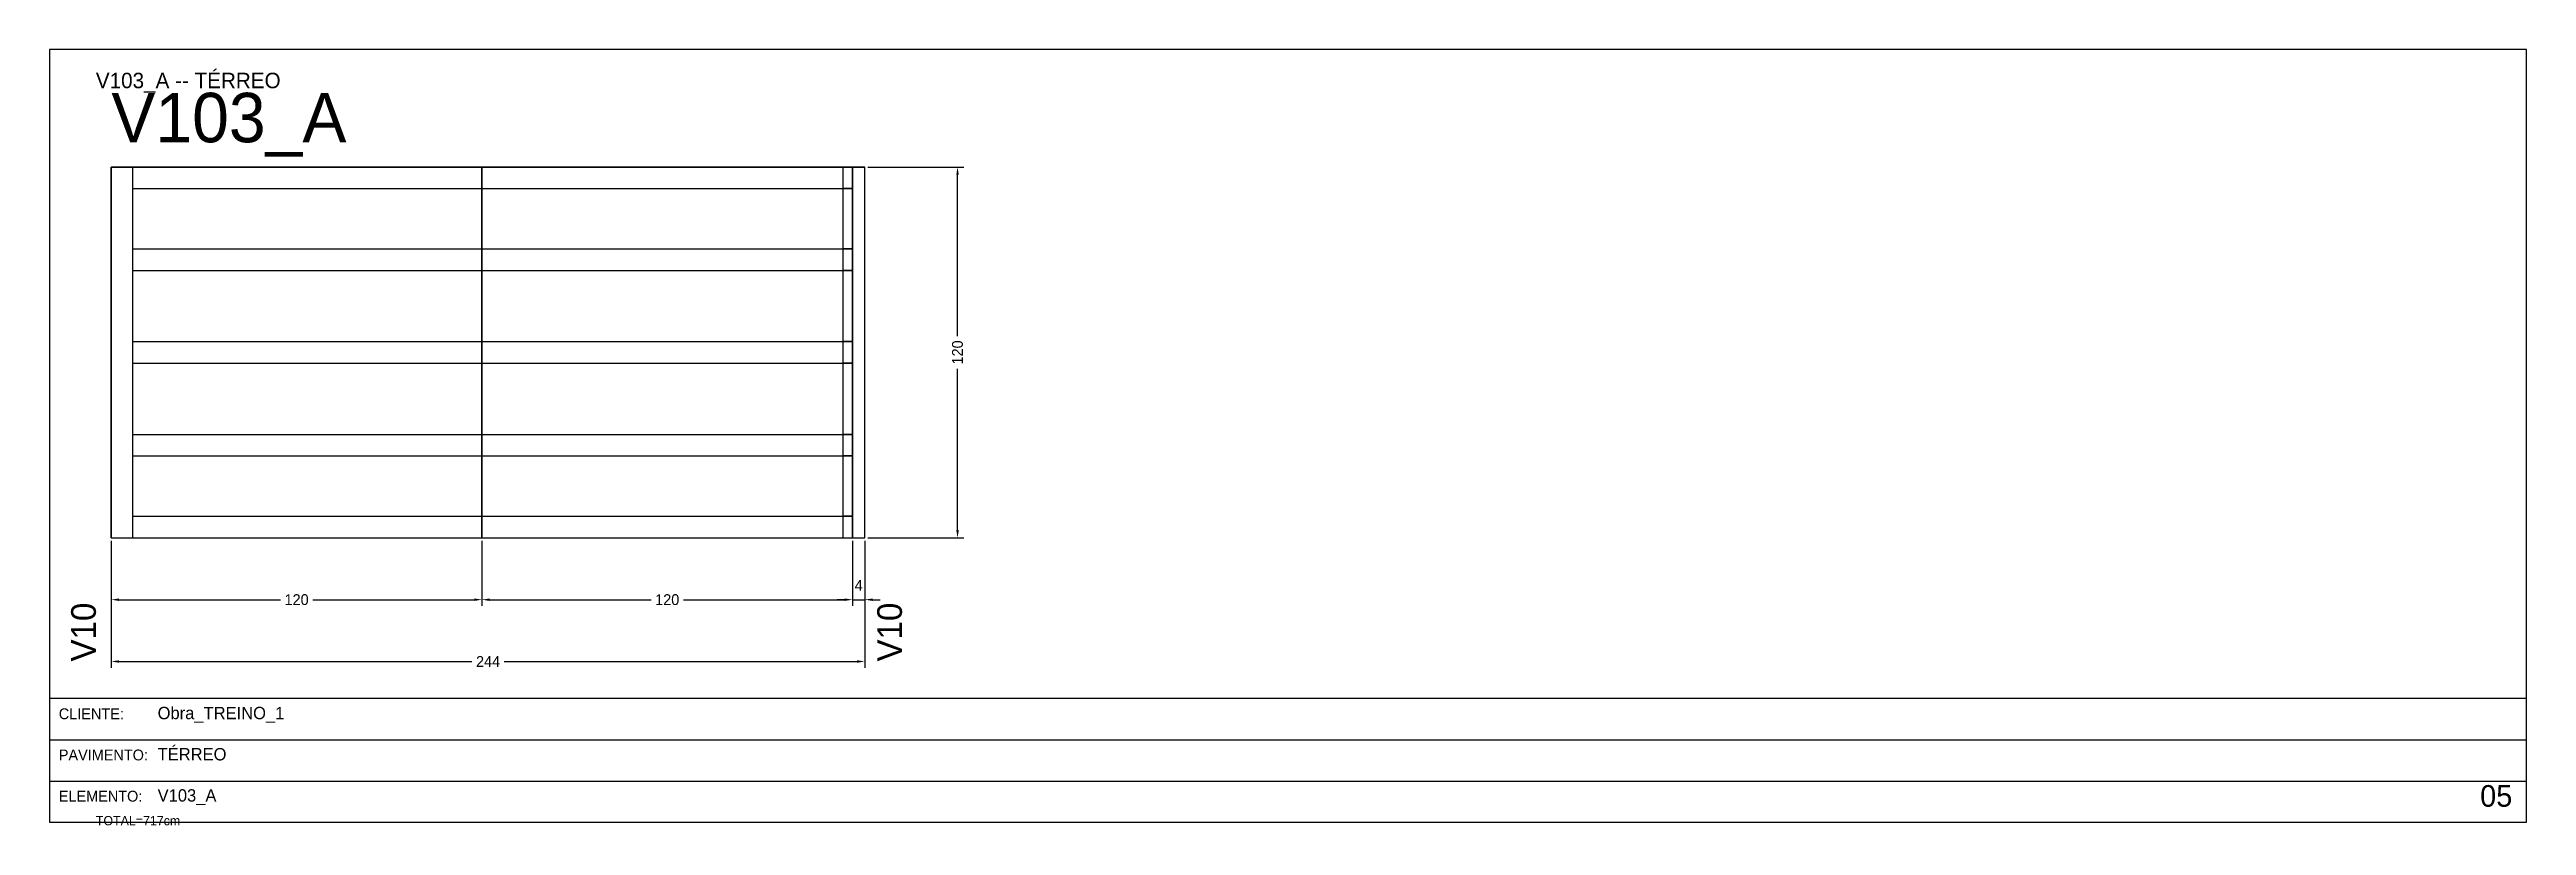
# Model space of a CAD drawing. Header units: metres. Extents: x 0 to 3268, y -4496 to 124.
# Drawn here: x 0 to 802, y -541 to -290 of the extents above; entities that cross this region are included whole.
import ezdxf

# ---------------------------------------------------------------- set-up
doc = ezdxf.new("R2010")
doc.units = ezdxf.units.M
for name, color, linetype in [('5', 5, 'Continuous'), ('BORDA_CELULA', 9, 'Continuous'), ('CARIMBO', 9, 'Continuous'), ('COTA', 241, 'Continuous'), ('NOMENCLATURA', 7, 'Continuous'), ('Painéis', 200, 'Continuous'), ('SARR_2.2x7', 40, 'Continuous')]:
    doc.layers.add(name, color=color, linetype=linetype)
doc.dimstyles.new('COTA', dxfattribs={"dimtxt": 3.5, "dimasz": 2.5, "dimexe": 2, "dimexo": 1, "dimgap": 0.9, "dimtad": 1, "dimdec": 0, "dimrnd": 1, "dimcen": 2.5, "dimclrd": 4, "dimclre": 4, "dimclrt": 4, "dimazin": 3, "dimtfac": 1, "dimtmove": 0, "dimatfit": 3})

msp = doc.modelspace()

# ---------------------------------------------------------------- texts
at = {"layer": '5'}
for p in [(15, -488), (276, -488)]:
    msp.add_text('V10', height=8, rotation=90, dxfattribs=at).set_placement(p)
at = {"layer": 'CARIMBO', "color": 9}
for s, p in [('CLIENTE:', (3, -506.67)), ('PAVIMENTO:', (3, -520)), ('ELEMENTO:', (3, -533.33))]:
    msp.add_text(s, height=3.5, dxfattribs=at).set_placement(p)
at = {"layer": 'CARIMBO', "color": 2}
for s, p in [('Obra_TREINO_1', (35, -506.67)), ('TÉRREO', (35, -520)), ('V103_A', (35, -533.33))]:
    msp.add_text(s, height=4, dxfattribs=at).set_placement(p)
at = {"layer": 'CARIMBO', "color": 3}
msp.add_text('05', height=7, dxfattribs=at).set_placement((787, -535))
at = {"layer": 'COTA'}
msp.add_text('TOTAL=717cm', height=3, dxfattribs=at).set_placement((15, -541))
at = {"layer": 'NOMENCLATURA'}
for s, height, p in [('V103_A -- TÉRREO', 5, (15, -302.5)), ('V103_A', 16, (20, -320))]:
    msp.add_text(s, height=height, dxfattribs=at).set_placement(p)

# ---------------------------------------------------------------- blocks, each defined once
blk = doc.blocks.new('_CLOSEDFILLED')
at = {"color": 0, "linetype": 'BYBLOCK'}
blk.add_solid([(-1, 0.16), (0, 0), (-1, -0.16)], dxfattribs=at)
blk = doc.blocks.new('*D37')
at = {"color": 4}
for p, q in [((20, -449), (20, -470)), ((140, -449), (140, -470)), ((22.5, -468), (74.75, -468)), ((85.25, -468), (137.5, -468))]:
    blk.add_line(p, q, dxfattribs=at)
at = {"layer": 'Defpoints'}
for p in [(20, -448), (140, -448), (20, -468)]:
    blk.add_point(p, dxfattribs=at)
at = {"layer": 'COTA', "color": 4, "xscale": 2.5, "yscale": 2.5, "rotation": 180}
blk.add_blockref('_CLOSEDFILLED', (20, -468), dxfattribs=at)
at = {"layer": 'COTA', "color": 4, "xscale": 2.5, "yscale": 2.5}
blk.add_blockref('_CLOSEDFILLED', (140, -468), dxfattribs=at)
at = {"layer": 'COTA', "color": 4, "insert": (80, -468), "char_height": 3.5, "attachment_point": 5}
blk.add_mtext('120', dxfattribs=at)
blk = doc.blocks.new('*D38')
at = {"color": 4}
for p, q in [((140, -449), (140, -470)), ((260, -449), (260, -470)), ((142.5, -468), (194.75, -468)), ((205.25, -468), (257.5, -468))]:
    blk.add_line(p, q, dxfattribs=at)
at = {"layer": 'Defpoints'}
for p in [(140, -448), (260, -448), (140, -468)]:
    blk.add_point(p, dxfattribs=at)
at = {"layer": 'COTA', "color": 4, "xscale": 2.5, "yscale": 2.5, "rotation": 180}
blk.add_blockref('_CLOSEDFILLED', (140, -468), dxfattribs=at)
at = {"layer": 'COTA', "color": 4, "xscale": 2.5, "yscale": 2.5}
blk.add_blockref('_CLOSEDFILLED', (260, -468), dxfattribs=at)
at = {"layer": 'COTA', "color": 4, "insert": (200, -468), "char_height": 3.5, "attachment_point": 5}
blk.add_mtext('120', dxfattribs=at)
blk = doc.blocks.new('*D39')
at = {"color": 4}
for p, q in [((260, -449), (260, -470)), ((264, -449), (264, -470)), ((257.5, -468), (255, -468)), ((260, -468), (264, -468)), ((266.5, -468), (269, -468))]:
    blk.add_line(p, q, dxfattribs=at)
at = {"layer": 'Defpoints'}
for p in [(260, -448), (264, -448), (260, -468)]:
    blk.add_point(p, dxfattribs=at)
at = {"layer": 'COTA', "color": 4, "xscale": 2.5, "yscale": 2.5}
blk.add_blockref('_CLOSEDFILLED', (260, -468), dxfattribs=at)
at = {"layer": 'COTA', "color": 4, "xscale": 2.5, "yscale": 2.5, "rotation": 180}
blk.add_blockref('_CLOSEDFILLED', (264, -468), dxfattribs=at)
at = {"layer": 'COTA', "color": 4, "insert": (262, -463.35), "char_height": 3.5, "attachment_point": 5}
blk.add_mtext('4', dxfattribs=at)
blk = doc.blocks.new('*D40')
at = {"color": 4}
for p, q in [((20, -449), (20, -490)), ((264, -449), (264, -490)), ((22.5, -488), (136.75, -488)), ((147.25, -488), (261.5, -488))]:
    blk.add_line(p, q, dxfattribs=at)
at = {"layer": 'Defpoints'}
for p in [(20, -448), (264, -448), (20, -488)]:
    blk.add_point(p, dxfattribs=at)
at = {"layer": 'COTA', "color": 4, "xscale": 2.5, "yscale": 2.5, "rotation": 180}
blk.add_blockref('_CLOSEDFILLED', (20, -488), dxfattribs=at)
at = {"layer": 'COTA', "color": 4, "xscale": 2.5, "yscale": 2.5}
blk.add_blockref('_CLOSEDFILLED', (264, -488), dxfattribs=at)
at = {"layer": 'COTA', "color": 4, "insert": (142, -488), "char_height": 3.5, "attachment_point": 5}
blk.add_mtext('244', dxfattribs=at)
blk = doc.blocks.new('*D41')
at = {"color": 4}
for p, q in [((265, -328), (296, -328)), ((294, -382.75), (294, -330.5)), ((294, -445.5), (294, -393.25)), ((265, -448), (296, -448))]:
    blk.add_line(p, q, dxfattribs=at)
at = {"layer": 'Defpoints'}
for p in [(264, -328), (264, -448), (294, -448)]:
    blk.add_point(p, dxfattribs=at)
at = {"layer": 'COTA', "color": 4, "xscale": 2.5, "yscale": 2.5}
for p, rotation in [((294, -328), 90), ((294, -448), 270)]:
    blk.add_blockref('_CLOSEDFILLED', p, dxfattribs=dict(at, rotation=rotation))
at = {"layer": 'COTA', "color": 4, "insert": (294, -388), "char_height": 3.5, "attachment_point": 5, "rotation": 90}
blk.add_mtext('120', dxfattribs=at)
blk = doc.blocks.new('*D42')
at = {"color": 4}
for p, q in [((265, -328), (296, -328)), ((294, -382.75), (294, -330.5)), ((294, -445.5), (294, -393.25)), ((265, -448), (296, -448))]:
    blk.add_line(p, q, dxfattribs=at)
at = {"layer": 'Defpoints'}
for p in [(264, -328), (264, -448), (294, -448)]:
    blk.add_point(p, dxfattribs=at)
at = {"layer": 'COTA', "color": 4, "xscale": 2.5, "yscale": 2.5}
for p, rotation in [((294, -328), 90), ((294, -448), 270)]:
    blk.add_blockref('_CLOSEDFILLED', p, dxfattribs=dict(at, rotation=rotation))
at = {"layer": 'COTA', "color": 4, "insert": (294, -388), "char_height": 3.5, "attachment_point": 5, "rotation": 90}
blk.add_mtext('120', dxfattribs=at)
blk = doc.blocks.new('*D43')
at = {"color": 4}
for p, q in [((265, -328), (296, -328)), ((294, -382.75), (294, -330.5)), ((294, -445.5), (294, -393.25)), ((265, -448), (296, -448))]:
    blk.add_line(p, q, dxfattribs=at)
at = {"layer": 'Defpoints'}
for p in [(264, -328), (264, -448), (294, -448)]:
    blk.add_point(p, dxfattribs=at)
at = {"layer": 'COTA', "color": 4, "xscale": 2.5, "yscale": 2.5}
for p, rotation in [((294, -328), 90), ((294, -448), 270)]:
    blk.add_blockref('_CLOSEDFILLED', p, dxfattribs=dict(at, rotation=rotation))
at = {"layer": 'COTA', "color": 4, "insert": (294, -388), "char_height": 3.5, "attachment_point": 5, "rotation": 90}
blk.add_mtext('120', dxfattribs=at)

# ---------------------------------------------------------------- dimensions: what is measured, and where the dimension line sits
at = {"layer": 'COTA'}
for picture in ['*D41', '*D42', '*D43']:
    dim = msp.add_linear_dim(base=(294, -448), p1=(264, -448), p2=(264, -328), angle=90, dimstyle='COTA', dxfattribs=at)
    dim.commit()
    dim.dimension.update_dxf_attribs({"geometry": picture, "text_midpoint": (294, -388)})
for base, p1, p2, picture, middle in [((20, -468), (20, -448), (140, -448), '*D37', (80, -468)), ((20, -488), (20, -448), (264, -448), '*D40', (142, -488)), ((140, -468), (140, -448), (260, -448), '*D38', (200, -468)), ((260, -468), (260, -448), (264, -448), '*D39', (262, -463.35))]:
    dim = msp.add_linear_dim(base=base, p1=p1, p2=p2, dimstyle='COTA', dxfattribs=at)
    dim.commit()
    dim.dimension.update_dxf_attribs({"geometry": picture, "text_midpoint": middle})

# ---------------------------------------------------------------- linework, layer by layer
at = {"layer": 'BORDA_CELULA'}
for points in [[(0, -540), (802, -540), (802, -290), (0, -290)], [(0, -540), (802, -540), (802, -500), (0, -500)]]:
    msp.add_lwpolyline(points, close=True, dxfattribs=at)
at = {"layer": 'CARIMBO'}
for p, q in [((0, -513.33), (802, -513.33)), ((0, -526.67), (802, -526.67)), ((0, -540), (802, -540))]:
    msp.add_line(p, q, dxfattribs=at)
at = {"layer": 'Painéis'}
for points in [[(20, -448), (20, -328)], [(20, -328), (140, -328)], [(20, -448), (140, -448), (140, -328), (20, -328), (20, -448)], [(140, -448), (140, -328)], [(140, -328), (260, -328)], [(140, -448), (260, -448), (260, -328), (140, -328), (140, -448)], [(260, -448), (260, -328)], [(260, -328), (264, -328)], [(260, -448), (264, -448), (264, -328), (260, -328), (260, -448)], [(264, -448), (264, -328)], [(20, -448), (140, -448)], [(140, -448), (260, -448)], [(260, -448), (264, -448)]]:
    msp.add_lwpolyline(points, dxfattribs=at)
at = {"layer": 'SARR_2.2x7'}
for points in [[(27, -448), (27, -328)], [(257, -448), (257, -328)], [(27, -335), (140, -335)], [(140, -335), (260, -335)], [(260, -335), (257, -335)], [(27, -354.5), (140, -354.5)], [(140, -354.5), (260, -354.5)], [(260, -354.5), (257, -354.5)], [(27, -361.5), (140, -361.5)], [(140, -361.5), (260, -361.5)], [(260, -361.5), (257, -361.5)], [(27, -384.5), (140, -384.5)], [(140, -384.5), (260, -384.5)], [(260, -384.5), (257, -384.5)], [(27, -391.5), (140, -391.5)], [(140, -391.5), (260, -391.5)], [(260, -391.5), (257, -391.5)], [(27, -414.5), (140, -414.5)], [(140, -414.5), (260, -414.5)], [(260, -414.5), (257, -414.5)], [(27, -421.5), (140, -421.5)], [(140, -421.5), (260, -421.5)], [(260, -421.5), (257, -421.5)], [(27, -441), (140, -441)], [(140, -441), (260, -441)], [(260, -441), (257, -441)]]:
    msp.add_lwpolyline(points, dxfattribs=at)

msp.set_redraw_order([(e.dxf.handle, doc.entitydb.next_handle()) for e in msp.query("TEXT MTEXT ATTDEF DIMENSION ARC_DIMENSION")])  # texts and dimensions are drawn at this point

doc.saveas('drawing.dxf')
